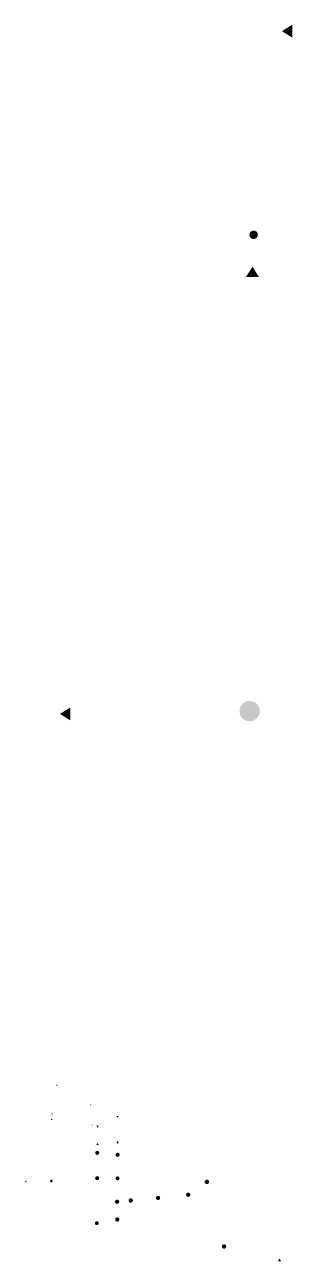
# Model space of a CAD drawing. Header units: millimetres. Extents: x 170 to 4017, y -119 to 1477.
# Drawn here: x 2006 to 2270, y 254 to 1477 of the extents above; entities that cross this region are included whole.
import ezdxf

# ---------------------------------------------------------------- set-up
doc = ezdxf.new("R2010")
doc.units = ezdxf.units.MM
doc.header["$MEASUREMENT"] = 0
doc.linetypes.add('ACAD_ISO02W100', pattern=[15, 12, -3])

msp = doc.modelspace()

# ---------------------------------------------------------------- hatches: boundary and pattern name
at = {"linetype": 'ACAD_ISO02W100'}
for color, points in [(256, [(2270.3, 1464), (2260.1, 1470.4), (2270.3, 1476.7)]), (256, [(2224.5, 1227.3), (2231, 1237.5), (2237.3, 1227.3)]), (256, [(2051, 788.8), (2040.8, 795.3), (2051, 801.6)]), (256, [(2038.3, 427.1), (2036.8, 428), (2038.3, 428.9)]), (1, [(2071.8, 408.8), (2071.1, 407.8), (2070.5, 408.8)]), (256, [(2031.8, 393.8), (2032.7, 395.3), (2033.6, 393.8)]), (256, [(2098.9, 397.7), (2097.6, 395.7), (2096.4, 397.7)]), (1, [(2073, 388), (2072, 388.7), (2073, 389.3)]), (256, [(2079.2, 388.1), (2077.9, 386.1), (2076.7, 388.1)]), (256, [(2076.6, 369.1), (2077.9, 371.1), (2079.1, 369.1)]), (256, [(2096.4, 370.8), (2097.6, 372.8), (2098.9, 370.8)]), (256, [(2007.4, 332.1), (2006, 333), (2007.4, 333.9)]), (256, [(2256.1, 254), (2257.7, 256.6), (2259.3, 254)])]:
    msp.add_hatch(color=color, dxfattribs=at).paths.add_polyline_path(points)
for points in [[(2236.3, 1269, 1), (2227.9, 1269, 1)], [(2238.2, 798, 1), (2218.1, 798, 1)], [(2033.5, 399.7, 1), (2032.3, 399.7, 1)], [(2077.6, 359.2, 1), (2077.6, 363.2, 1)], [(2097.7, 357.4, 1), (2097.7, 361.4, 1)], [(2033.7, 333.4, 1), (2030.9, 333.4, 1)], [(2077.5, 334.2, 1), (2077.5, 338.2, 1)], [(2097.7, 334.1, 1), (2097.7, 338, 1)], [(2185.9, 330.4, 1), (2185.9, 334.7, 1)], [(2137.7, 314.6, 1), (2137.7, 318.8, 1)], [(2167.5, 317.7, 1), (2167.5, 322, 1)], [(2097.2, 310.8, 1), (2097.2, 315, 1)], [(2110.7, 312, 1), (2110.7, 316.3, 1)], [(2077.1, 289.7, 1), (2077.1, 293.6, 1)], [(2097.4, 293.2, 1), (2097.4, 297.4, 1)], [(2202.9, 266.5, 1), (2202.9, 270.8, 1)]]:
    msp.add_hatch(color=256).paths.add_polyline_path(points)

doc.saveas('drawing.dxf')
